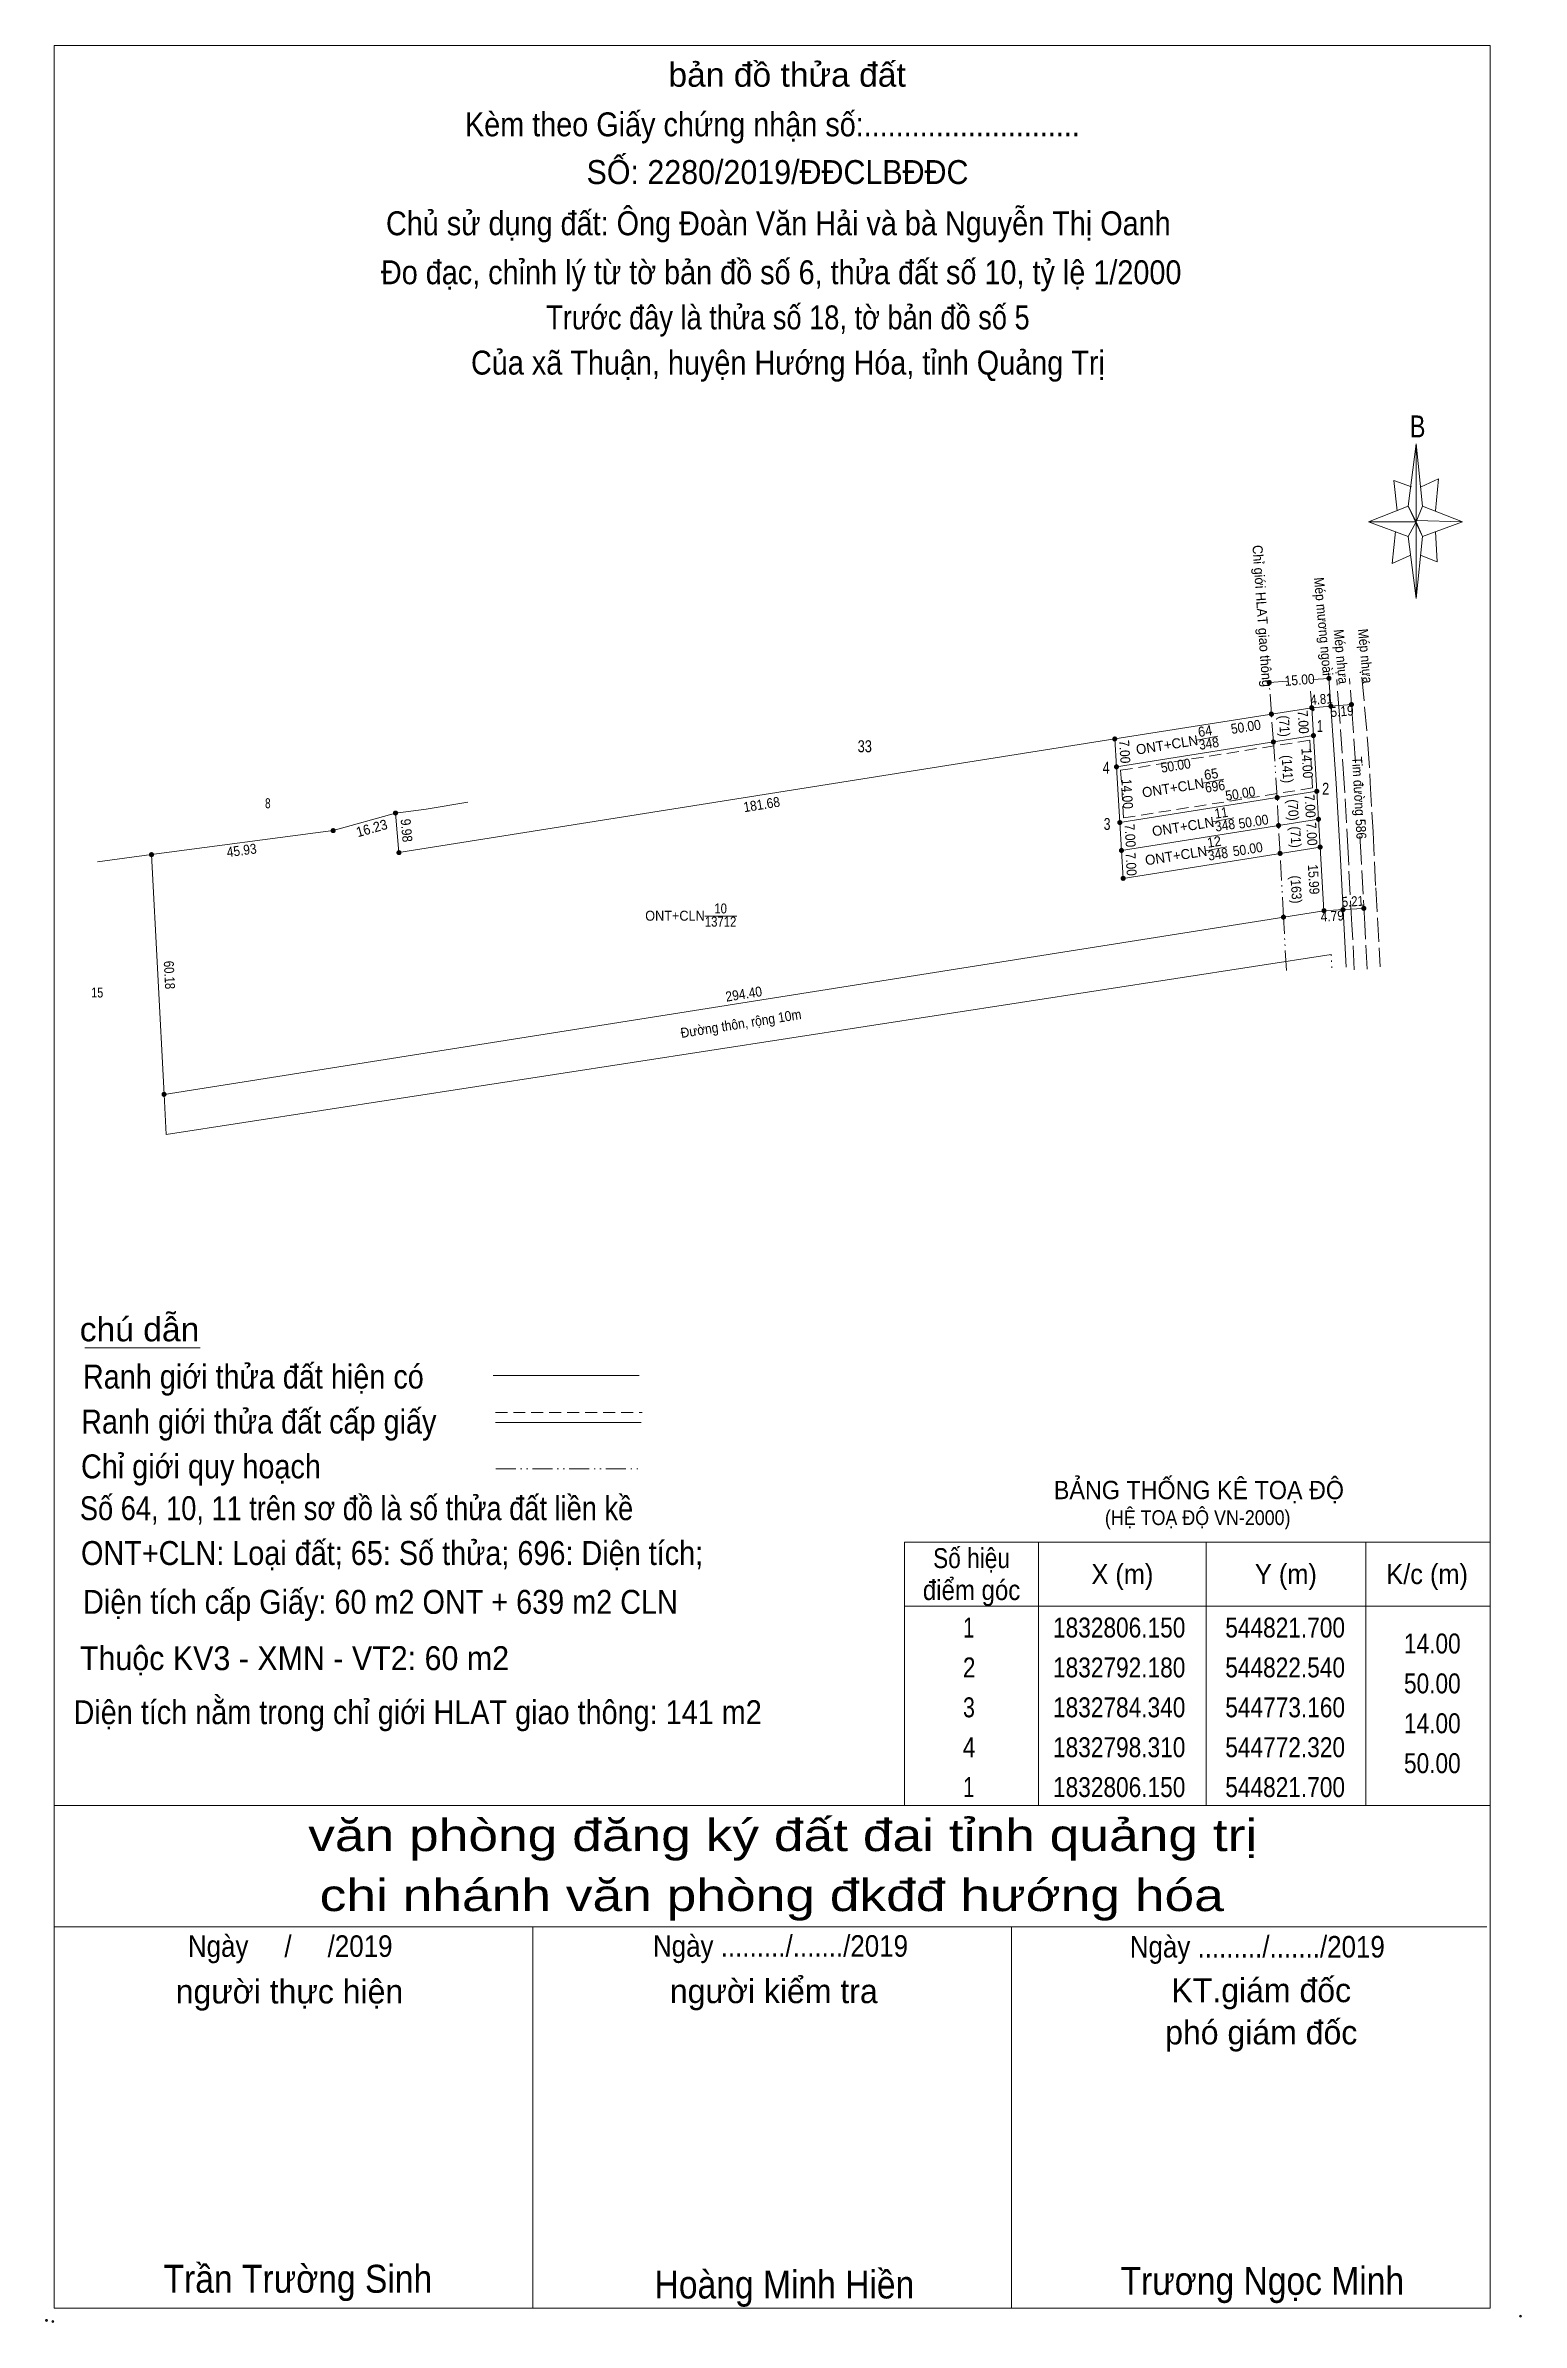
# Model space of a CAD drawing. Header units: metres. Extents: x 542053 to 545555, y 1832668 to 1833706.
# Drawn here: x 543602 to 543972, y 1833127 to 1833698 of the extents above; entities that cross this region are included whole.
import ezdxf
from ezdxf.enums import TextEntityAlignment as Align

# ---------------------------------------------------------------- set-up
doc = ezdxf.new("R2010")
doc.units = ezdxf.units.M
doc.header["$PDMODE"] = 32
doc.header["$PDSIZE"] = 0.5
for name, pattern in [('DASH_DOUBLE_DOT', [9.2, 5, -1.2, 0.3, -1.2, 0.3, -1.2]), ('DOT_DASHED', [7.7, 5, -1.2, 0.3, -1.2]), ('DOTTED', [1.5, 0.3, -1.2]), ('LONG_DASHED', [7.5, 6, -1.5]), ('MEDIUM_DASHED', [4.5, 3, -1.5])]:
    doc.linetypes.add(name, pattern=pattern)
for name, color, linetype, lineweight in [('1', 7, 'Continuous', 13), ('10', 7, 'Continuous', 13), ('17', 7, 'Continuous', 13), ('2', 7, 'Continuous', 13), ('28', 7, 'DASH_DOUBLE_DOT', 13), ('5', 7, 'Continuous', 13), ('6', 7, 'Continuous', 13), ('63', 7, 'Continuous', 13)]:
    doc.layers.add(name, color=color, linetype=linetype, lineweight=lineweight)

msp = doc.modelspace()

# ---------------------------------------------------------------- texts
at = {"layer": '1'}
for s, width, p in [('10', 0.85, (543771.235, 1833480.65)), ('ONT+CLN', 0.95, (543759.785, 1833478.83)), ('13712', 0.85, (543771.215, 1833477.34))]:
    msp.add_text(s, height=2.5, dxfattribs=dict(at, width=width)).set_placement(p, align=Align.CENTER)
for s, height, width, p in [('BẢNG THỐNG KÊ TOẠ ĐỘ ', 4.6, 0.95, (543854.76, 1833333.81)), ('(HỆ TOẠ ĐỘ VN-2000)', 3.72, 0.9, (543867.56, 1833327.33))]:
    msp.add_text(s, height=height, dxfattribs=dict(at, width=width)).set_placement(p)
at = {"layer": '2'}
for s, width, p in [('1', 0.65, (543921.455, 1833526.12)), ('33', 0.8, (543807.365, 1833521.06)), ('4', 0.8, (543867.865, 1833515.68)), ('2', 0.8, (543922.895, 1833510.4)), ('3', 0.75, (543868.11, 1833501.58))]:
    msp.add_text(s, height=3, dxfattribs=dict(at, width=width)).set_placement(p, align=Align.CENTER)
at = {"layer": '28'}
for s, rotation, width, p in [('Chỉ giới HLAT giao thông', 273.945, 0.95, (543905.765, 1833555.146)), ('Mép mương ngoài', 275.25, 0.9, (543921.071, 1833552.484)), ('Mép nhựa', 275.25, 0.9, (543925.54, 1833544.934)), ('Mép nhựa', 275.25, 0.9, (543931.62, 1833545.064)), ('15.00', 4.52, 0.9, (543916.466, 1833537.974)), ('Tim đường 586', 273.151, 0.9, (543930.073, 1833509.564))]:
    msp.add_text(s, height=2.5, rotation=rotation, dxfattribs=dict(at, width=width)).set_placement(p, align=Align.CENTER)
at = {"layer": '5'}
for s, height, width, p in [('bản đồ thửa đất', 6, 1.05, (543787.895, 1833687.91)), ('Kèm theo Giấy chứng nhận số:...........................', 6, 0.9, (543784.21, 1833675.47)), ('SỐ: 2280/2019/ĐĐCLBĐĐC', 6, 0.95, (543785.49, 1833663.51)), ('Chủ sử dụng đất: Ông Đoàn Văn Hải và bà Nguyễn Thị Oanh', 6, 0.9, (543785.695, 1833650.67)), ('Đo đạc, chỉnh lý từ tờ bản đồ số 6, thửa đất số 10, tỷ lệ 1/2000 ', 6, 0.9, (543787.41, 1833638.39)), ('Trước đây là thửa số 18, tờ bản đồ số 5', 6, 0.85, (543788.1, 1833627.07)), ('Của xã Thuận, huyện Hướng Hóa, tỉnh Quảng Trị', 6, 0.9, (543788.1, 1833615.74)), ('B', 5.51, 0.8, (543945.945, 1833599.99)), ('văn phòng đăng ký đất đai tỉnh quảng trị', 8, 1.25, (543786.8, 1833245.59)), ('chi nhánh văn phòng đkđđ hướng hóa', 8, 1.25, (543784.045, 1833230.55)), ('Ngày     /     /2019', 5.4, 0.9, (543663.335, 1833219.07)), ('Ngày ........./......./2019', 5.4, 0.9, (543786.24, 1833219.11)), ('Ngày ........./......./2019', 5.4, 0.9, (543905.76, 1833218.91)), ('Trần Trường Sinh', 7, 0.9, (543665.255, 1833134.87)), ('Hoàng Minh Hiền', 7, 0.9, (543787.225, 1833133.43)), ('Trương Ngọc Minh', 7, 0.9, (543907.015, 1833134.35))]:
    msp.add_text(s, height=height, dxfattribs=dict(at, width=width)).set_placement(p, align=Align.CENTER)
for s, p in [('người thực hiện', (543663.145, 1833207.39)), ('người kiểm tra', (543784.56, 1833207.47)), ('KT.giám đốc', (543906.75, 1833207.71)), ('phó giám đốc', (543906.75, 1833197.13))]:
    msp.add_text(s, height=6, dxfattribs=at).set_placement(p, align=Align.CENTER)
at = {"layer": '6'}
for s, width, p in [('chú dẫn', 1.05, (543610.57, 1833373.39)), ('Ranh giới thửa đất hiện có ', 0.9, (543611.37, 1833361.55)), ('Ranh giới thửa đất cấp giấy', 0.9, (543610.93, 1833350.27)), ('Chỉ giới quy hoạch', 0.9, (543610.89, 1833339.03)), ('Số 64, 10, 11 trên sơ đồ là số thửa đất liền kề', 0.85, (543610.61, 1833328.55)), ('ONT+CLN: Loại đất; 65: Số thửa; 696: Diện tích;', 0.9, (543610.89, 1833317.31)), ('Diện tích cấp Giấy: 60 m2 ONT + 639 m2 CLN', 0.9, (543611.41, 1833305.07)), ('Thuộc KV3 - XMN - VT2: 60 m2', 0.95, (543610.61, 1833290.95)), ('Diện tích nằm trong chỉ giới HLAT giao thông: 141 m2', 0.9, (543609.02, 1833277.41))]:
    msp.add_text(s, height=6, dxfattribs=dict(at, width=width)).set_placement(p)
at = {"layer": '63'}
for s, rotation, width, p in [('4.81', 4.536, 0.85, (543921.936, 1833533.139)), ('64', 9.021, 0.95, (543892.859, 1833525.139)), ('50.00', 9.021, 0.9, (543903.079, 1833526.22)), ('(71)', 273.439, 0.9, (543911.332, 1833527.55)), ('7.00', 273.439, 0.9, (543916.053, 1833528.565)), ('5.19', 4.534, 0.9, (543927.096, 1833530.099)), ('7.00', 273.439, 0.9, (543871.293, 1833521.125)), ('348', 9.021, 0.9, (543893.814, 1833522.041)), ('14.00', 273.441, 0.9, (543917.032, 1833518.23)), ('50.00', 9.021, 0.9, (543885.499, 1833516.5)), ('65', 9.021, 0.95, (543894.384, 1833514.372)), ('(141)', 273.441, 0.9, (543912.072, 1833516.78)), ('14.00', 273.441, 0.9, (543871.922, 1833510.55)), ('696', 9.021, 0.9, (543895.344, 1833511.267)), ('50.00', 9.021, 0.9, (543901.699, 1833509.48)), ('7.00', 273.439, 0.9, (543917.753, 1833507.515)), ('181.68', 9.025, 0.9, (543781.714, 1833506.742)), ('11', 9.021, 0.9, (543896.904, 1833504.638)), ('50.00', 9.021, 0.9, (543904.999, 1833502.47)), ('(70)', 273.441, 0.9, (543913.522, 1833506.53)), ('16.23', 15.8, 0.95, (543684.115, 1833500.828)), ('9.98', 275.059, 0.9, (543691.254, 1833501.35)), ('7.00', 273.439, 0.9, (543872.643, 1833500.105)), ('12', 9.021, 0.95, (543895.134, 1833497.378)), ('348', 9.021, 0.9, (543897.854, 1833501.541)), ('(71)', 273.441, 0.9, (543914.152, 1833499.73)), ('7.00', 273.439, 0.9, (543918.173, 1833500.525)), ('45.93', 7.532, 0.9, (543651.321, 1833495.229)), ('7.00', 273.439, 0.9, (543872.883, 1833492.935)), ('348', 9.021, 0.9, (543896.094, 1833494.281)), ('50.00', 9.021, 0.9, (543903.559, 1833495.54)), ('(163)', 273.441, 0.9, (543914.272, 1833486.59)), ('15.99', 273.478, 0.9, (543918.654, 1833489.111)), ('5.21', 3.515, 0.85, (543929.783, 1833482.438)), ('4.79', 3.472, 0.9, (543924.634, 1833478.754)), ('60.18', 272.981, 0.85, (543631.81, 1833465.155)), ('294.40', 8.997, 0.9, (543777.22, 1833459.237)), ('Đường thôn, rộng 10m', 8.997, 0.9, (543776.515, 1833451.817))]:
    msp.add_text(s, height=2.5, rotation=rotation, dxfattribs=dict(at, width=width)).set_placement(p, align=Align.CENTER)
for p in [(543883.309, 1833521.684), (543884.839, 1833510.914), (543887.349, 1833501.184), (543885.589, 1833493.924)]:
    msp.add_text('ONT+CLN', height=2.5, rotation=9.021, dxfattribs=at).set_placement(p, align=Align.CENTER)
for s, height, width, p in [('8', 2.5, 0.75, (543657.725, 1833507.03)), ('15', 2.5, 0.8, (543614.97, 1833459.58)), ('Số hiệu', 5, 0.85, (543834.125, 1833316.53)), ('X (m)', 5, 0.95, (543871.94, 1833312.53)), ('Y (m)', 5, 0.95, (543912.93, 1833312.53)), ('K/c (m)', 5, 0.95, (543948.335, 1833312.53)), ('điểm góc', 5, 0.9, (543834.135, 1833308.53)), (' 1', 5, 0.75, (543832.73, 1833299.13)), ('1832806.150', 5, 0.85, (543871.14, 1833299.13)), ('544821.700', 5, 0.85, (543912.745, 1833299.13)), (' 2', 5, 0.85, (543832.74, 1833289.13)), ('1832792.180', 5, 0.85, (543871.14, 1833289.13)), ('544822.540', 5, 0.85, (543912.745, 1833289.13)), (' 3', 5, 0.8, (543832.735, 1833279.13)), ('1832784.340', 5, 0.85, (543871.14, 1833279.13)), ('544773.160', 5, 0.85, (543912.745, 1833279.13)), (' 4', 5, 0.85, (543832.73, 1833269.13)), ('1832798.310', 5, 0.85, (543871.14, 1833269.13)), ('544772.320', 5, 0.85, (543912.745, 1833269.13)), (' 1', 5, 0.75, (543832.73, 1833259.13)), ('1832806.150', 5, 0.85, (543871.14, 1833259.13)), ('544821.700', 5, 0.85, (543912.745, 1833259.13))]:
    msp.add_text(s, height=height, dxfattribs=dict(at, width=width)).set_placement(p, align=Align.CENTER)
at = {"layer": '63', "width": 0.85}
for s, p in [('14.00', (543956.75, 1833295.13)), ('50.00', (543956.75, 1833285.13)), ('14.00', (543956.75, 1833275.13)), ('50.00', (543956.75, 1833265.13))]:
    msp.add_text(s, height=5, dxfattribs=at).set_placement(p, align=Align.RIGHT)

# ---------------------------------------------------------------- hatches: boundary and pattern name
at = {"layer": '28'}
for points in [[(543909.26, 1833538.54, 1), (543908.26, 1833538.54, 1)], [(543924.22, 1833539.58, 1), (543923.22, 1833539.58, 1)], [(543924.7, 1833532.61, 1), (543923.7, 1833532.61, 1)], [(543929.87, 1833533.02, 1), (543928.87, 1833533.02, 1)], [(543909.8, 1833530.63, 1), (543908.8, 1833530.63, 1)], [(543919.91, 1833532.23, 1), (543918.91, 1833532.23, 1)], [(543870.53, 1833524.39, 1), (543869.53, 1833524.39, 1)], [(543910.29, 1833523.65, 1), (543909.29, 1833523.65, 1)], [(543920.33, 1833525.24, 1), (543919.33, 1833525.24, 1)], [(543870.95, 1833517.4, 1), (543869.95, 1833517.4, 1)], [(543921.17, 1833511.27, 1), (543920.17, 1833511.27, 1)], [(543690.22, 1833505.83, 1), (543689.22, 1833505.83, 1)], [(543911.25, 1833509.69, 1), (543910.25, 1833509.69, 1)], [(543921.59, 1833504.28, 1), (543920.59, 1833504.28, 1)], [(543674.6, 1833501.41, 1), (543673.6, 1833501.41, 1)], [(543871.79, 1833503.43, 1), (543870.79, 1833503.43, 1)], [(543911.59, 1833502.69, 1), (543910.59, 1833502.69, 1)], [(543629.07, 1833495.39, 1), (543628.07, 1833495.39, 1)], [(543691.1, 1833495.89, 1), (543690.1, 1833495.89, 1)], [(543872.21, 1833496.44, 1), (543871.21, 1833496.44, 1)], [(543911.97, 1833495.7, 1), (543910.97, 1833495.7, 1)], [(543922.01, 1833497.29, 1), (543921.01, 1833497.29, 1)], [(543872.63, 1833489.45, 1), (543871.63, 1833489.45, 1)], [(543922.98, 1833481.33, 1), (543921.98, 1833481.33, 1)], [(543927.76, 1833481.61, 1), (543926.76, 1833481.61, 1)], [(543932.97, 1833481.93, 1), (543931.97, 1833481.93, 1)], [(543912.83, 1833479.72, 1), (543911.83, 1833479.72, 1)], [(543632.2, 1833435.29, 1), (543631.2, 1833435.29, 1)]]:
    msp.add_hatch(color=256, dxfattribs=at).paths.add_polyline_path(points)

# ---------------------------------------------------------------- linework, layer by layer
at = {"layer": '1'}
msp.add_line((543707.88, 1833508.55), (543697.43, 1833506.8), dxfattribs=at)
for points in [[(543690.6, 1833495.89), (543870.03, 1833524.39), (543919.41, 1833532.23)], [(543697.43, 1833506.8), (543689.72, 1833505.83), (543690.6, 1833495.89)], [(543697.43, 1833506.8), (543689.72, 1833505.83), (543690.6, 1833495.89)], [(543697.43, 1833506.8), (543689.72, 1833505.83), (543690.6, 1833495.89)]]:
    msp.add_lwpolyline(points, dxfattribs=at)
for points in [[(543870.03, 1833524.39), (543870.45, 1833517.4), (543871.29, 1833503.43), (543871.71, 1833496.44), (543872.13, 1833489.45), (543921.51, 1833497.29), (543922.48, 1833481.33), (543631.7, 1833435.29), (543628.57, 1833495.39), (543674.1, 1833501.41), (543689.72, 1833505.83), (543690.6, 1833495.89)], [(543920.67, 1833511.27), (543921.09, 1833504.28), (543871.71, 1833496.44), (543871.29, 1833503.43)], [(543921.09, 1833504.28), (543921.51, 1833497.29), (543872.13, 1833489.45), (543871.71, 1833496.44)]]:
    msp.add_lwpolyline(points, close=True, dxfattribs=at)
at = {"layer": '1', "linetype": 'MEDIUM_DASHED'}
msp.add_lwpolyline([(543918.9, 1833524.08), (543919.62, 1833512.12), (543872.22, 1833504.59), (543871.5, 1833516.55)], close=True, dxfattribs=at)
at = {"layer": '10', "linetype": 'DASH_DOUBLE_DOT'}
for p, q in [((543909.3, 1833530.63), (543908.67, 1833539.86)), ((543911.09, 1833502.69), (543910.75, 1833509.69)), ((543911.47, 1833495.7), (543911.09, 1833502.69))]:
    msp.add_line(p, q, dxfattribs=at)
at = {"layer": '10'}
for p, q in [((543925.54, 1833513.19), (543923.63, 1833540.96)), ((543919.41, 1833532.23), (543919.08, 1833536.34)), ((543919.41, 1833532.23), (543919.83, 1833525.24)), ((543926.5, 1833495.78), (543925.54, 1833513.22)), ((543928.03, 1833467.18), (543926.5, 1833495.78))]:
    msp.add_line(p, q, dxfattribs=at)
at = {"layer": '10', "linetype": 'LONG_DASHED'}
for p, q in [((543929.56, 1833530.66), (543928.86, 1833539.58)), ((543930.4, 1833518.41), (543929.56, 1833530.63)), ((543931.71, 1833496.07), (543931.49, 1833500.06)), ((543932.68, 1833477.97), (543931.71, 1833496.06)), ((543933.29, 1833466.68), (543932.68, 1833477.97))]:
    msp.add_line(p, q, dxfattribs=at)
for points in [[(543930.08, 1833466.51), (543929.47, 1833477.8), (543928.5, 1833495.89), (543927.54, 1833513.33), (543926.36, 1833530.41), (543925.66, 1833539.33)], [(543931.96, 1833539.89), (543933.5, 1833523.13), (543934.06, 1833513.49), (543934.78, 1833501.12), (543935.46, 1833487.04), (543936.53, 1833467.27)]]:
    msp.add_lwpolyline(points, dxfattribs=at)
at = {"layer": '10', "linetype": 'DASH_DOUBLE_DOT'}
for points in [[(543910.75, 1833509.69), (543909.79, 1833523.65), (543909.3, 1833530.63)], [(543913.05, 1833466.38), (543912.33, 1833479.72), (543911.47, 1833495.7)]]:
    msp.add_lwpolyline(points, dxfattribs=at)
at = {"layer": '10'}
for points in [[(543870.03, 1833524.39), (543870.45, 1833517.4), (543919.83, 1833525.24), (543920.67, 1833511.27)], [(543870.45, 1833517.4), (543871.29, 1833503.43), (543920.67, 1833511.27), (543921.09, 1833504.28)], [(543674.1, 1833501.41), (543628.57, 1833495.39), (543615.01, 1833493.6)], [(543871.29, 1833503.43), (543871.71, 1833496.44), (543921.09, 1833504.28), (543921.51, 1833497.29), (543922.48, 1833481.33)], [(543871.71, 1833496.44), (543872.13, 1833489.45), (543921.51, 1833497.29)]]:
    msp.add_lwpolyline(points, dxfattribs=at)
at = {"layer": '17'}
msp.add_line((543611.81, 1833371.75), (543640.77, 1833371.75), dxfattribs=at)
at = {"layer": '2'}
msp.add_line((543632.22, 1833425.25), (543924.3, 1833470.34), dxfattribs=at)
at = {"layer": '2', "linetype": 'DOTTED'}
msp.add_line((543924.3, 1833470.34), (543924.48, 1833465.91), dxfattribs=at)
at = {"layer": '2'}
msp.add_lwpolyline([(543628.57, 1833495.39), (543631.7, 1833435.29), (543922.48, 1833481.33)], dxfattribs=at)
msp.add_point((543919.76, 1833531.73), dxfattribs=at)
at = {"layer": '28', "linetype": 'Continuous'}
for p, q in [((543908.76, 1833538.54), (543913.35, 1833538.86)), ((543919.72, 1833539.3), (543923.72, 1833539.58)), ((543674.1, 1833501.41), (543689.72, 1833505.83)), ((543631.7, 1833435.29), (543632.22, 1833425.25))]:
    msp.add_line(p, q, dxfattribs=at)
at = {"layer": '28'}
for centre in [(543908.76, 1833538.54), (543923.72, 1833539.58), (543924.2, 1833532.61), (543929.37, 1833533.02), (543909.3, 1833530.63), (543919.41, 1833532.23), (543870.03, 1833524.39), (543909.79, 1833523.65), (543919.83, 1833525.24), (543870.45, 1833517.4), (543920.67, 1833511.27), (543689.72, 1833505.83), (543910.75, 1833509.69), (543674.1, 1833501.41), (543871.29, 1833503.43), (543911.09, 1833502.69), (543628.57, 1833495.39), (543690.6, 1833495.89), (543871.71, 1833496.44), (543911.47, 1833495.7), (543872.13, 1833489.45), (543922.48, 1833481.33), (543927.26, 1833481.61), (543932.47, 1833481.93), (543912.33, 1833479.72), (543631.7, 1833435.29)]:
    msp.add_circle(centre, 0.5, dxfattribs=at)
at = {"layer": '28', "linetype": 'DOT_DASHED'}
for centre in [(543921.09, 1833504.28), (543921.51, 1833497.29)]:
    msp.add_circle(centre, 0.5, dxfattribs=at)
at = {"layer": '5'}
for p, q in [((543943.61, 1833582.79), (543945.61, 1833598.39)), ((543943.61, 1833575.19), (543933.61, 1833578.79)), ((543947.21, 1833582.79), (543957.21, 1833578.79)), ((543947.21, 1833575.19), (543945.61, 1833559.59)), ((543950.41, 1833576.39), (543950.81, 1833568.79)), ((543950.81, 1833568.79), (543946.81, 1833570.39)), ((543604.13, 1833257.03), (543964.13, 1833257.03)), ((543604.13, 1833226.63), (543963.33, 1833226.63)), ((543604.13, 1833226.63), (543963.33, 1833226.63)), ((543604.13, 1833226.63), (543963.33, 1833226.63)), ((543724.13, 1833131.03), (543724.13, 1833226.63)), ((543844.13, 1833131.03), (543844.13, 1833226.63))]:
    msp.add_line(p, q, dxfattribs=at)
for points in [[(543604.13, 1833698.23), (543964.13, 1833698.23), (543964.13, 1833131.03), (543604.13, 1833131.03)], [(543945.61, 1833598.39), (543947.21, 1833582.79), (543945.61, 1833578.79)], [(543945.61, 1833578.79), (543933.61, 1833578.79), (543943.61, 1833582.79), (543947.21, 1833575.19), (543957.21, 1833578.79), (543945.61, 1833579.19)], [(543945.61, 1833578.79), (543945.61, 1833559.59), (543943.61, 1833575.19)]]:
    msp.add_lwpolyline(points, close=True, dxfattribs=at)
for points in [[(543944.41, 1833587.59), (543940.01, 1833589.19), (543940.81, 1833581.59)], [(543946.81, 1833587.59), (543951.21, 1833589.59), (543950.41, 1833581.59)], [(543945.61, 1833578.79), (543943.61, 1833582.79), (543933.61, 1833578.79)], [(543945.61, 1833578.79), (543947.21, 1833575.19), (543957.21, 1833578.79)], [(543940.41, 1833576.39), (543939.61, 1833568.39), (543944.01, 1833570.39)], [(543964.13, 1833131.03), (543604.13, 1833131.03), (543604.13, 1833226.63)]]:
    msp.add_lwpolyline(points, dxfattribs=at)
for p in [(543602.25, 1833127.95), (543603.85, 1833127.67)]:
    msp.add_point(p, dxfattribs=at)
at = {"layer": '6'}
for p, q in [((543714.21, 1833364.79), (543750.77, 1833364.79)), ((543714.77, 1833353.07), (543751.33, 1833353.07))]:
    msp.add_line(p, q, dxfattribs=at)
at = {"layer": '6', "linetype": 'MEDIUM_DASHED'}
msp.add_line((543714.77, 1833355.55), (543751.57, 1833355.55), dxfattribs=at)
at = {"layer": '6'}
msp.add_point((543971.73, 1833129.03), dxfattribs=at)
at = {"layer": '63'}
for p, q in [((543890.6, 1833524.09), (543895.83, 1833525.11)), ((543892.13, 1833513.32), (543897.36, 1833514.34)), ((543894.64, 1833503.59), (543899.87, 1833504.61)), ((543892.88, 1833496.33), (543898.11, 1833497.35)), ((543932.47, 1833481.93), (543927.26, 1833481.61)), ((543767.31, 1833479.94), (543775.33, 1833479.94)), ((543927.26, 1833481.62), (543922.48, 1833481.33)), ((543850.93, 1833323.03), (543850.93, 1833257.03)), ((543892.93, 1833323.03), (543892.93, 1833257.03)), ((543932.93, 1833323.03), (543932.93, 1833257.03)), ((543817.33, 1833307.03), (543964.13, 1833307.03))]:
    msp.add_line(p, q, dxfattribs=at)
at = {"layer": '63', "linetype": 'DASH_DOUBLE_DOT'}
msp.add_line((543714.89, 1833341.39), (543751.69, 1833341.39), dxfattribs=at)
at = {"layer": '63'}
msp.add_lwpolyline([(543929.37, 1833533.02), (543924.2, 1833532.61), (543919.41, 1833532.23)], dxfattribs=at)
msp.add_lwpolyline([(543817.33, 1833323.03), (543964.13, 1833323.03), (543964.13, 1833257.03), (543817.33, 1833257.03)], close=True, dxfattribs=at)

msp.set_redraw_order([(e.dxf.handle, doc.entitydb.next_handle()) for e in msp.query("TEXT MTEXT ATTDEF DIMENSION ARC_DIMENSION")])  # texts and dimensions are drawn at this point

doc.saveas('drawing.dxf')
